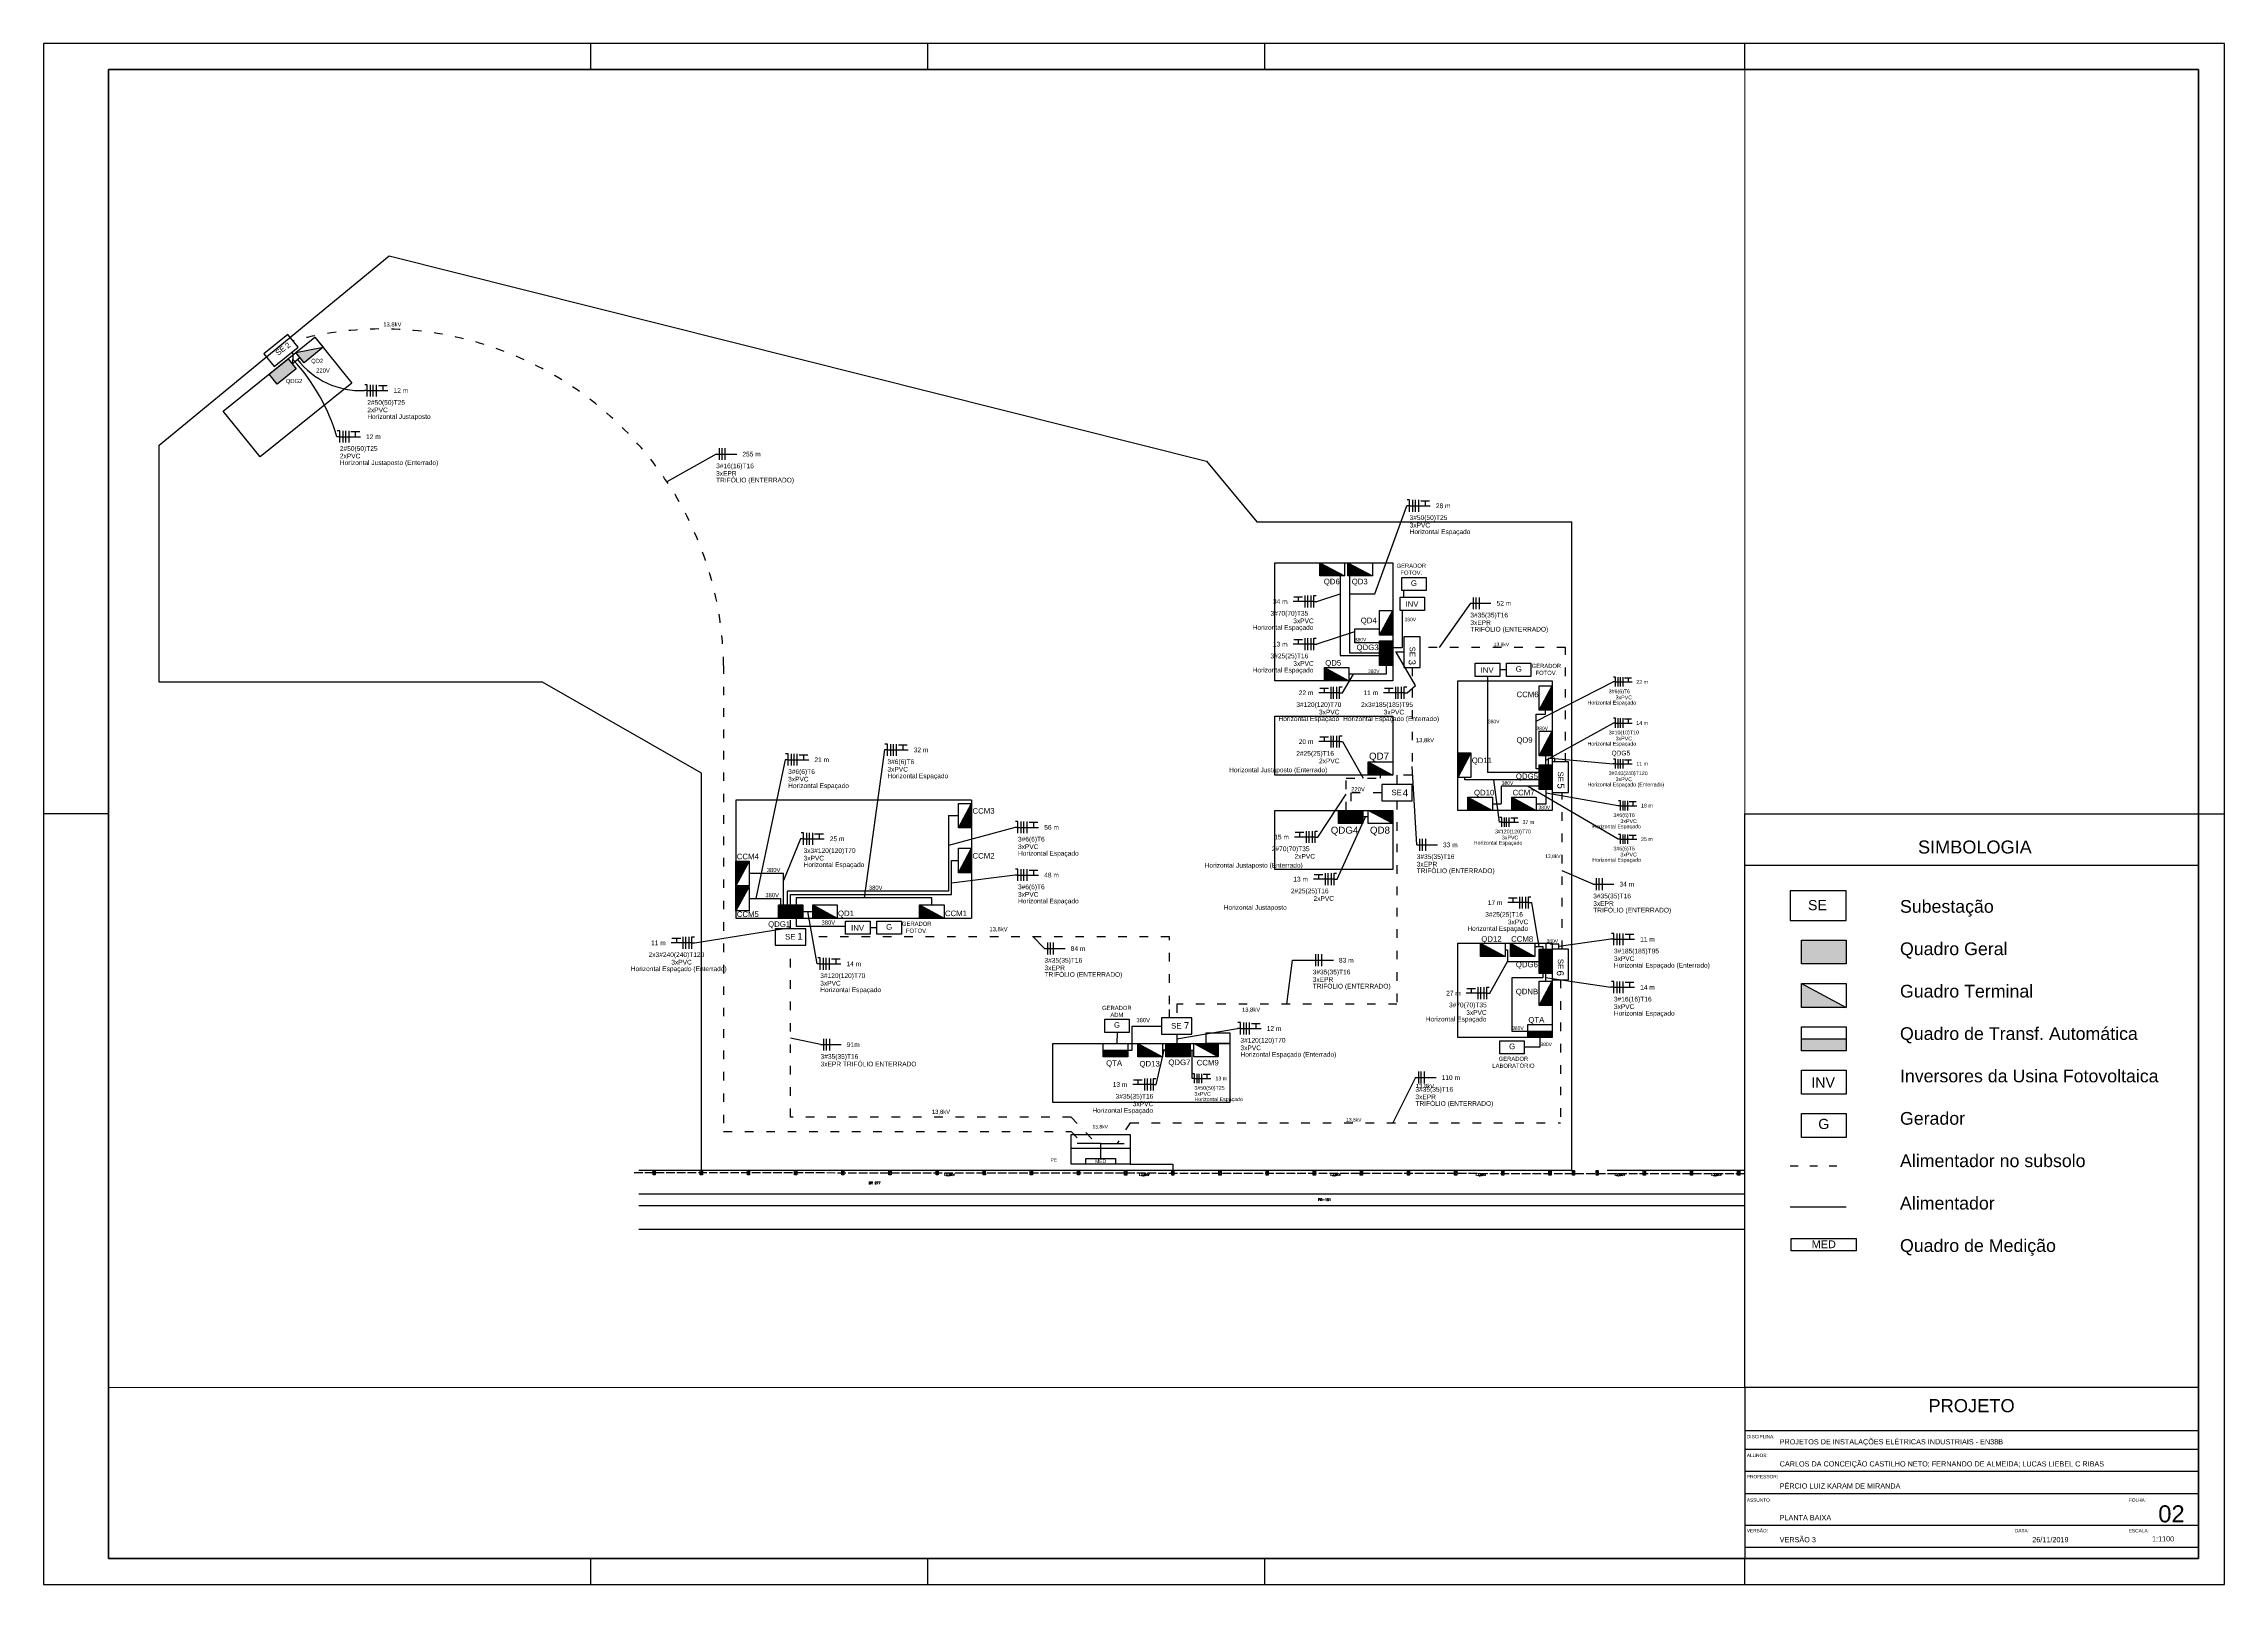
# Paper-space layout 'A1' of a CAD drawing. Header units: millimetres. Extents: x 477 to 1318, y 14 to 608.
# The model-space entities are those that its viewports show. They can reach past a viewport. Long polylines and large blocks are cut down to what shows.
import ezdxf
from ezdxf.enums import TextEntityAlignment as Align

# ---------------------------------------------------------------- set-up
doc = ezdxf.new("R2010")
doc.units = ezdxf.units.MM
doc.header["$LTSCALE"] = 0.25
for name, pattern in [('ACAD_ISO02W100', [15, 12, -3]), ('ACAD_ISO03W100', [30, 12, -18]), ('CONTINU', [0]), ('CONTINUO', [0])]:
    doc.linetypes.add(name, pattern=pattern)
doc.layers.get('0').update_dxf_attribs({"color": 250})
for name, color, linetype in [('Alimentadores', 7, 'Continuous'), ('ARQ-FOLHA', 7, 'Continuous'), ('arquitetonico', 1, 'CONTINUO'), ('blocos qd', 3, 'CONTINUO'), ('blocos qd tbm', 3, 'Continuous'), ('Cabos aereo', 6, 'Continuous'), ('poste fora', 1, 'Continuous'), ('Subterraneo', 6, 'ACAD_ISO03W100'), ('texto', 2, 'ACAD_ISO03W100')]:
    doc.layers.add(name, color=color, linetype=linetype)
doc.layers.add('vp', color=7, linetype='Continuous', plot=False)
doc.styles.add('arial', font='arial.ttf')
doc.styles.get("Standard").update_dxf_attribs({"font": 'arial.ttf'})
doc.styles.add('VERT', font='romans.shx', dxfattribs={"height": 1.5})

# ---------------------------------------------------------------- blocks, each defined once
blk = doc.blocks.new('legenda')
at = {"layer": 'ARQ-FOLHA'}
for p, q in [((0, 65.9), (-175, 65.9)), ((-175, 65.9), (-175, 0)), ((0, 49.24), (-175, 49.24)), ((0, 41.97), (-175, 41.97)), ((0, 33.45), (-175, 33.45)), ((-175, 33.45), (-175, 33.45)), ((0, 24.93), (-175, 24.93)), ((-175, 23.92), (-175, 23.92)), ((0, 12.7), (-175, 12.7)), ((0, 4.23), (-175, 4.23))]:
    blk.add_line(p, q, dxfattribs=at)
at = {"ltscale": 0.5}
for tag, p in [('MATERIA', (-161.51, 43.97)), ('NOME', (-161.51, 35.45)), ('PROFES', (-161.51, 26.93)), ('VERSÃO', (-161.51, 6.23)), ('TITULO', (-161.51, 14.7)), ('ESCALA', (-17.91, 6.56)), ('DATA', (-64.09, 6.23))]:
    blk.add_attdef(tag, p, '', height=2, dxfattribs=at)
at = {"layer": 'ARQ-FOLHA', "style": 'arial'}
blk.add_text('PROJETO', height=5.043, dxfattribs=at).set_placement((-87.5, 58.9), align=Align.MIDDLE_CENTER)
for s, height, p in [('DISCIPLINA:', 1.3112, (-174.16, 46.31)), ('ALUNOS:', 1.311, (-174.16, 39.05)), ('PROFESSOR:', 1.311, (-174.16, 30.89)), ('ASSUNTO:', 1.311, (-174.16, 21.82)), ('FOLHA:', 1.311, (-26.81, 21.82)), ('VERSÃO:', 1.311, (-174.16, 10.05)), ('DATA:', 1.311, (-70.78, 10.05)), ('ESCALA:', 1.311, (-26.84, 10.05))]:
    blk.add_text(s, height=height, dxfattribs=at).set_placement(p)
blk.add_attdef('01', (-15.5, 13.91), '', height=6.56, dxfattribs=at)
blk = doc.blocks.new('Subestacao')
at = {"layer": 'blocos qd tbm'}
blk.add_lwpolyline([(0, 5.87), (-10.98, 5.87), (-10.98, 0), (0, 0)], close=True, dxfattribs=at)
at = {"layer": 'blocos qd tbm', "insert": (-7.49, 4.04), "char_height": 2, "attachment_point": 1}
blk.add_mtext_dynamic_manual_height_columns('SE', width=9.1419, gutter_width=10, heights=[2], dxfattribs=at)
blk = doc.blocks.new('QDG')
at = {"layer": 'blocos qd tbm'}
h = blk.add_hatch(color=256, dxfattribs=at)
h.dxf.hatch_style = 1
h.paths.add_polyline_path([(-8.78, 4.7), (-8.78, 0), (0, 0), (0, 4.7)])
blk.add_lwpolyline([(0, 0), (-8.78, 0), (-8.78, 4.7), (0, 4.7)], close=True, dxfattribs=at)
blk = doc.blocks.new('Qterminal')
at = {"layer": 'blocos qd tbm'}
h = blk.add_hatch(color=256, dxfattribs=at)
h.dxf.hatch_style = 1
h.paths.add_polyline_path([(-8.78, 4.7), (-8.78, 0), (0, 0)])
blk.add_line((-8.78, 4.7), (0, 0), dxfattribs=at)
blk.add_lwpolyline([(0, 0), (-8.78, 0), (-8.78, 4.7), (0, 4.7)], close=True, dxfattribs=at)
blk = doc.blocks.new('QTA')
at = {"layer": 'blocos qd tbm'}
h = blk.add_hatch(color=256, dxfattribs=at)
h.dxf.hatch_style = 1
h.paths.add_polyline_path([(-8.78, 2.35), (-8.78, 0), (0, 0), (0, 2.35)])
at = {"layer": 'ARQ-FOLHA'}
blk.add_line((-8.78, 2.35), (0, 2.35), dxfattribs=at)
at = {"layer": 'blocos qd tbm'}
blk.add_lwpolyline([(0, 0), (-8.78, 0), (-8.78, 4.7), (0, 4.7)], close=True, dxfattribs=at)
blk = doc.blocks.new('INV')
at = {"layer": 'blocos qd tbm'}
blk.add_lwpolyline([(0, 0), (-8.78, 0), (-8.78, 4.7), (0, 4.7)], close=True, dxfattribs=at)
at = {"layer": 'blocos qd tbm', "insert": (-6.84, 3.29), "char_height": 2, "attachment_point": 1}
blk.add_mtext_dynamic_manual_height_columns('INV', width=8.7836, gutter_width=10, heights=[0], dxfattribs=at)
blk = doc.blocks.new('Gerador')
at = {"layer": 'blocos qd'}
blk.add_lwpolyline([(0, 0), (-8.78, 0), (-8.78, 4.7), (0, 4.7)], close=True, dxfattribs=at)
at = {"layer": 'blocos qd', "insert": (-8.78, 3.67), "char_height": 2, "attachment_point": 1}
blk.add_mtext_dynamic_manual_height_columns('\\pxqc;G', width=8.7836, gutter_width=10, heights=[3.67], dxfattribs=at)
blk = doc.blocks.new('POSTE PADRAO')
at = {"layer": 'poste fora'}
h = blk.add_hatch(color=256, dxfattribs=at)
h.paths.add_polyline_path([(46, 0), (0, -99), (93, -99)])
h.paths.add_polyline_path([(92, 99), (0, 99), (46, 0)])
blk.add_lwpolyline([(0, -99), (0, 99), (92, 99), (93, -99)], close=True, dxfattribs=at)
blk.add_lwpolyline([(0, -99), (92, 99)], dxfattribs=at)
blk = doc.blocks.new('CABOESPECI')
at = {"layer": 'texto', "linetype": 'Continuous'}
blk.add_line((0, 0), (8.75, 0), dxfattribs=at)
at = {"layer": 'texto', "linetype": 'CONTINU'}
for p, q in [((1.25, 2.5), (1.25, -2.5)), ((2.5, -2.5), (2.5, 2.5)), ((3.75, 2.5), (3.75, -2.5))]:
    blk.add_line(p, q, dxfattribs=at)
for tag, p in [('DISTANCI', (11.14, 0)), ('ESPECIFICACAO', (0, -8.2)), ('INDICACAO', (0, -5)), ('ENTERRADO', (0, -11))]:
    blk.add_attdef(tag, text='', height=2, dxfattribs=at).set_placement(p, align=Align.MIDDLE_LEFT)

msp = doc.modelspace()

# ---------------------------------------------------------------- linework, layer by layer
at = {"color": 2, "linetype": 'Continuous'}
for p, q in [((1754.55, 1555.71), (2150.24, 1555.71)), ((2165.24, 1555.71), (2254.3, 1555.71))]:
    msp.add_line(p, q, dxfattribs=at)
for p, q in [((1761.05, 1554.76), (1761.07, 1554.76)), ((1781.05, 1554.76), (1781.07, 1554.76)), ((1801.05, 1554.76), (1801.07, 1554.76)), ((1821.05, 1554.76), (1821.07, 1554.76)), ((1841.05, 1554.76), (1841.07, 1554.76)), ((1861.05, 1554.76), (1861.07, 1554.76)), ((1881.05, 1554.76), (1881.07, 1554.76)), ((1901.05, 1554.76), (1901.07, 1554.76)), ((1921.05, 1554.71), (1921.07, 1554.71)), ((1941.05, 1554.71), (1941.07, 1554.71)), ((1961.05, 1554.66), (1961.07, 1554.66)), ((1981.05, 1554.66), (1981.07, 1554.66)), ((2001.05, 1554.66), (2001.07, 1554.66)), ((2021.05, 1554.66), (2021.07, 1554.66)), ((2041.05, 1554.61), (2041.07, 1554.61)), ((2061.05, 1554.61), (2061.07, 1554.61)), ((2081.05, 1554.61), (2081.07, 1554.61)), ((2101.05, 1554.61), (2101.07, 1554.61)), ((2121.05, 1554.61), (2121.07, 1554.61)), ((2141.05, 1554.61), (2141.07, 1554.61)), ((2151, 1554.61), (2151.02, 1554.61)), ((2161.05, 1554.61), (2161.07, 1554.61)), ((2181.05, 1554.61), (2181.07, 1554.61)), ((2201.05, 1554.61), (2201.07, 1554.61)), ((2221.05, 1554.61), (2221.07, 1554.61))]:
    msp.add_line(p, q)
at = {"layer": 'Alimentadores', "linetype": 'CONTINU'}
for q in [(1940.44, 1567), (1960.44, 1567)]:
    msp.add_line((1950.44, 1567), q, dxfattribs=at)
at = {"layer": 'arquitetonico', "linetype": 'CONTINUO'}
for p, q in [((1551.01, 1863.19), (1648.62, 1943.43)), ((1551.01, 1762.64), (1551.01, 1863.19)), ((1995.29, 1856.45), (2016.64, 1830.71)), ((1713.69, 1762.64), (1551.01, 1762.64)), ((1781.15, 1724.05), (1713.69, 1762.64))]:
    msp.add_line(p, q, dxfattribs=at)
at = {"layer": 'arquitetonico', "color": 1, "linetype": 'CONTINUO'}
msp.add_line((1648.62, 1943.43), (1995.29, 1856.45), dxfattribs=at)
at = {"layer": 'arquitetonico', "linetype": 'Continuous'}
for p, q in [((2016.64, 1830.71), (2150.24, 1830.71)), ((2150.24, 1555.71), (2150.24, 1830.71)), ((1781.06, 1555.75), (1781.15, 1724.05)), ((1895.71, 1712.64), (1895.71, 1662.64))]:
    msp.add_line(p, q, dxfattribs=at)
at = {"layer": 'arquitetonico', "color": 2, "linetype": 'Continuous'}
for p, q in [((1754.55, 1545.71), (2254.3, 1545.71)), ((1754.55, 1540.71), (2254.3, 1540.71)), ((1754.55, 1530.71), (2254.3, 1530.71))]:
    msp.add_line(p, q, dxfattribs=at)
at = {"layer": 'arquitetonico', "linetype": 'CONTINUO'}
for points in [[(1578.18, 1877.65), (1617.12, 1909.01), (1632.8, 1889.54), (1593.86, 1858.18)], [(2024.32, 1813.3), (2074.32, 1813.3), (2074.32, 1763.3), (2024.32, 1763.3)], [(2101.97, 1763.3), (2141.97, 1763.3), (2141.97, 1708.3), (2101.97, 1708.3)], [(2024.32, 1748.3), (2074.32, 1748.3), (2074.32, 1723.3), (2024.32, 1723.3)], [(2024.32, 1708.3), (2074.32, 1708.3), (2074.32, 1683.3), (2024.32, 1683.3)], [(2101.97, 1651.97), (2141.97, 1651.97), (2141.97, 1611.97), (2101.97, 1611.97)], [(2005.21, 1609.41), (1995.21, 1609.41), (1995.21, 1613.91), (2005.21, 1613.91)], [(1930.21, 1609.41), (2005.21, 1609.41), (2005.21, 1584.41), (1930.21, 1584.41)]]:
    msp.add_lwpolyline(points, close=True, dxfattribs=at)
msp.add_lwpolyline([(1895.71, 1712.64), (1795.71, 1712.64), (1795.71, 1662.64), (1895.71, 1662.64)], dxfattribs=at)
at = {"layer": 'blocos qd'}
for p, q in [((2104.74, 1722.32), (2104.74, 1722.32)), ((1824.11, 1665.41), (1828.27, 1665.41))]:
    msp.add_line(p, q, dxfattribs=at)
at = {"layer": 'blocos qd tbm', "linetype": 'CONTINU'}
msp.add_line((1962.96, 1564.95), (1937.92, 1564.95), dxfattribs=at)
at = {"layer": 'blocos qd tbm'}
msp.add_lwpolyline([(1962.96, 1560.71), (1962.96, 1558.32), (1937.92, 1558.32), (1937.92, 1560.71), (1937.92, 1569.19), (1937.92, 1570.88), (1962.96, 1570.88), (1962.96, 1569.19)], close=True, dxfattribs=at)
at = {"layer": 'blocos qd tbm', "linetype": 'CONTINU'}
msp.add_lwpolyline([(1956.7, 1558.32), (1944.18, 1558.32), (1944.18, 1560.71), (1956.7, 1560.71)], close=True, dxfattribs=at)
at = {"layer": 'Cabos aereo'}
for p, q in [((1607.47, 1897.68), (1610.77, 1900.34)), ((2052.02, 1807.75), (2052.02, 1773.93)), ((2055.97, 1807.75), (2055.97, 1775.12)), ((2078.97, 1801.54), (2078.97, 1798.68)), ((2078.39, 1793.13), (2078.39, 1777.19)), ((2068.77, 1785.23), (2058.06, 1785.23)), ((2058.06, 1785.23), (2058.06, 1779.45)), ((2058.06, 1779.45), (2068.77, 1779.45)), ((2078.39, 1777.19), (2074.32, 1777.19)), ((2052.02, 1773.93), (2068.77, 1773.93)), ((2055.97, 1775.12), (2068.77, 1775.12)), ((2071.55, 1769.81), (2071.55, 1766.08)), ((2122.59, 1767.91), (2119.73, 1767.91)), ((2071.55, 1766.08), (2055.75, 1766.08)), ((2114.54, 1765.13), (2114.54, 1724.41)), ((2135.13, 1725.88), (2135.13, 1749.05)), ((2135.13, 1749.05), (2139.19, 1749.05)), ((2139.19, 1749.05), (2139.19, 1750.8)), ((2139.19, 1731.46), (2139.19, 1727.61)), ((2104.92, 1721.28), (2104.92, 1722.32)), ((2136.42, 1721.28), (2104.92, 1721.28)), ((2136.42, 1724.41), (2114.54, 1724.41)), ((2136.42, 1725.88), (2135.13, 1725.88)), ((2136.42, 1718.64), (2120.39, 1718.64)), ((2120.39, 1718.64), (2120.39, 1711.08)), ((2139.48, 1711.08), (2139.48, 1717.23)), ((1885.86, 1706.1), (1885.86, 1674.01)), ((1885.86, 1706.1), (1890.16, 1706.1)), ((2116.59, 1711.08), (2120.39, 1711.08)), ((2135.19, 1711.08), (2139.48, 1711.08)), ((1887.11, 1672.67), (1887.11, 1687.05)), ((1887.11, 1687.05), (1890.16, 1687.05)), ((1815.92, 1681.57), (1801.26, 1681.57)), ((1815.92, 1668.19), (1815.92, 1681.57)), ((1801.26, 1670.9), (1814.69, 1670.9)), ((1814.69, 1670.9), (1814.69, 1668.19)), ((1885.86, 1674.01), (1817.51, 1674.01)), ((1817.51, 1674.01), (1817.51, 1668.19)), ((1818.92, 1668.19), (1818.92, 1672.67)), ((1818.92, 1672.67), (1887.11, 1672.67)), ((1878.84, 1671.24), (1821.26, 1671.24)), ((1821.26, 1671.24), (1821.26, 1668.19)), ((1878.84, 1668.19), (1878.84, 1671.24)), ((1821.32, 1662.64), (1821.32, 1659.27)), ((1821.32, 1659.27), (1842.26, 1659.27)), ((1855.5, 1658.55), (1852.64, 1658.55)), ((2121.97, 1649.19), (2122.98, 1649.19)), ((2122.98, 1649.19), (2122.98, 1644.28)), ((2138.11, 1650.49), (2134.61, 1650.49)), ((2138.11, 1649.47), (2138.11, 1650.49)), ((2122.98, 1644.28), (2136.42, 1644.28)), ((2138.05, 1639.09), (2138.05, 1637.37)), ((2139.19, 1639.09), (2139.19, 1635.92)), ((2138.05, 1637.37), (2124.8, 1637.37)), ((2124.8, 1637.37), (2124.8, 1614.74)), ((1957.38, 1614.19), (1957.33, 1609.41)), ((1963.85, 1606.64), (1963.85, 1616.83)), ((1963.85, 1616.83), (1976.21, 1616.83)), ((2124.8, 1614.74), (2131.59, 1614.74)), ((2136.78, 1611.97), (2136.78, 1607.85)), ((1961.93, 1606.64), (1963.85, 1606.64)), ((1978.09, 1606.64), (1976.64, 1606.64)), ((1988.47, 1606.64), (1989.93, 1606.64)), ((2136.78, 1607.85), (2130.16, 1607.85))]:
    msp.add_line(p, q, dxfattribs=at)
msp.add_lwpolyline([(2063.94, 1705.52), (2061.72, 1705.52)], dxfattribs=at)
msp.add_arc((1598.87, 1900.43), 9.03, 342.29334, 15.1487, dxfattribs=at)
at = {"layer": 'poste fora', "color": 1, "linetype": 'ACAD_ISO02W100'}
msp.add_line((1752.54, 1554.76), (2266.71, 1554.24), dxfattribs=at)
at = {"layer": 'Subterraneo'}
for p, q in [((2147.63, 1777.43), (2086.03, 1777.43)), ((2147.63, 1728.91), (2147.63, 1777.43)), ((1790.47, 1769.82), (1790.47, 1572.08)), ((2079.09, 1775.39), (2074.32, 1775.39)), ((2143.1, 1730.35), (2140.22, 1730.35)), ((2140.22, 1730.35), (2140.22, 1727.61)), ((2143.1, 1728.91), (2143.1, 1730.35)), ((2146.17, 1649.47), (2146.17, 1715.93)), ((1818.92, 1658.09), (1818.92, 1662.64)), ((1818.92, 1578.21), (1818.92, 1651.15)), ((1979.65, 1654.62), (1825.4, 1654.62)), ((1979.65, 1626.09), (1979.65, 1654.62)), ((2144.74, 1651.64), (2139.22, 1651.64)), ((2139.22, 1651.64), (2139.22, 1649.47)), ((2144.74, 1649.47), (2144.74, 1651.64)), ((2145.44, 1636.5), (2145.44, 1575.86)), ((1979.65, 1620.3), (1979.65, 1626.09)), ((1982.69, 1613.36), (1982.69, 1609.41)), ((1937.92, 1578.21), (1818.92, 1578.21)), ((1962.96, 1575.86), (2145.44, 1575.86)), ((1790.47, 1572.08), (1937.92, 1572.08))]:
    msp.add_line(p, q, dxfattribs=at)
at = {"layer": 'Subterraneo', "linetype": 'ACAD_ISO03W100'}
for p, q in [((1937.92, 1578.21), (1948.65, 1567)), ((1962.96, 1575.86), (1957.39, 1567)), ((1937.92, 1572.08), (1942.95, 1567))]:
    msp.add_line(p, q, dxfattribs=at)
at = {"layer": 'Subterraneo', "linetype": 'CONTINU'}
for p, q in [((1950.44, 1560.71), (1950.44, 1567)), ((1962.96, 1558.32), (1981.05, 1558.32)), ((1981.05, 1558.32), (1981.05, 1555.71))]:
    msp.add_line(p, q, dxfattribs=at)
at = {"layer": 'Subterraneo'}
for points in [[(2082.56, 1768.91), (2082.56, 1723.21), (2076.14, 1723.21), (2076.14, 1719.27)], [(2054.56, 1708.3), (2054.56, 1721.96), (2069.13, 1721.96), (2069.13, 1723.3)], [(2076.14, 1712.33), (2076.14, 1626.09), (1982.69, 1626.09), (1982.69, 1620.3)], [(2069.65, 1715.8), (2056.53, 1715.8), (2056.53, 1708.3)]]:
    msp.add_lwpolyline(points, dxfattribs=at)
msp.add_arc((1645.81, 1767.8), 144.68, 0.7992, 105.23996, dxfattribs=at)
at = {"layer": 'texto', "linetype": 'CONTINU'}
for p, q in [((1639.34, 1888.83), (1638.25, 1888.83)), ((1639.34, 1883.83), (1639.34, 1888.83)), ((1647.76, 1888.33), (1644.04, 1888.33)), ((1645.9, 1888.33), (1645.9, 1886.33)), ((1639.34, 1886.33), (1638.08, 1886.33)), ((1627.69, 1869.29), (1626.6, 1869.29)), ((1627.69, 1864.29), (1627.69, 1869.29)), ((1636.11, 1868.79), (1632.39, 1868.79)), ((1634.25, 1868.79), (1634.25, 1866.79)), ((1627.69, 1866.79), (1626.43, 1866.79)), ((1787.31, 1859.41), (1766.43, 1847.69)), ((2066.69, 1800.08), (2080.25, 1837.48)), ((2081.5, 1837.48), (2080.25, 1837.48)), ((2081.5, 1839.98), (2080.42, 1839.98)), ((2081.5, 1834.98), (2081.5, 1839.98)), ((2089.92, 1839.48), (2086.2, 1839.48)), ((2088.06, 1839.48), (2088.06, 1837.48)), ((2032.4, 1798.89), (2036.12, 1798.89)), ((2034.26, 1798.89), (2034.26, 1796.89)), ((2040.82, 1794.39), (2040.82, 1799.39)), ((2040.82, 1799.39), (2041.91, 1799.39)), ((2040.82, 1796.89), (2042.08, 1796.89)), ((2042.08, 1796.89), (2052.02, 1800.08)), ((2055.97, 1800.08), (2066.69, 1800.08)), ((2107.26, 1796.15), (2094.09, 1777.43)), ((2032.4, 1780.81), (2036.12, 1780.81)), ((2034.26, 1780.81), (2034.26, 1778.81)), ((2040.82, 1776.31), (2040.82, 1781.31)), ((2040.82, 1781.31), (2041.91, 1781.31)), ((2040.82, 1778.81), (2042.08, 1778.81)), ((2058.06, 1784.08), (2042.08, 1778.81)), ((2084.01, 1761.27), (2075.76, 1775.39)), ((2043.34, 1760.19), (2047.05, 1760.19)), ((2045.2, 1760.19), (2045.2, 1758.19)), ((2051.76, 1755.69), (2051.76, 1760.69)), ((2051.76, 1760.69), (2052.84, 1760.69)), ((2051.76, 1758.19), (2053.01, 1758.19)), ((2053.01, 1758.19), (2057.7, 1766.08)), ((2070.79, 1760.19), (2074.51, 1760.19)), ((2072.65, 1760.19), (2072.65, 1758.19)), ((2079.21, 1755.69), (2079.21, 1760.69)), ((2079.21, 1760.69), (2080.3, 1760.69)), ((2079.21, 1758.19), (2080.47, 1758.19)), ((2080.47, 1758.19), (2084.01, 1761.27)), ((2135.13, 1746.2), (2167.89, 1762.79)), ((2168.89, 1762.79), (2167.89, 1762.79)), ((2168.89, 1764.79), (2168.03, 1764.79)), ((2168.89, 1760.79), (2168.89, 1764.79)), ((2175.63, 1764.39), (2172.66, 1764.39)), ((2174.14, 1764.39), (2174.14, 1762.79)), ((2043.34, 1739.48), (2047.05, 1739.48)), ((2045.2, 1739.48), (2045.2, 1737.48)), ((2051.76, 1734.98), (2051.76, 1739.98)), ((2051.76, 1739.98), (2052.84, 1739.98)), ((2139.19, 1729.53), (2167.89, 1745.37)), ((2168.89, 1745.37), (2167.89, 1745.37)), ((2168.89, 1747.37), (2168.03, 1747.37)), ((2168.89, 1743.37), (2168.89, 1747.37)), ((2175.63, 1746.97), (2172.66, 1746.97)), ((2174.14, 1746.97), (2174.14, 1745.37)), ((1817.86, 1732.28), (1816.77, 1732.28)), ((1817.86, 1727.28), (1817.86, 1732.28)), ((1826.28, 1731.78), (1822.56, 1731.78)), ((1824.42, 1731.78), (1824.42, 1729.78)), ((1858.73, 1733.95), (1850.05, 1671.24)), ((1859.99, 1733.95), (1858.73, 1733.95)), ((1859.99, 1736.45), (1858.9, 1736.45)), ((1859.99, 1731.45), (1859.99, 1736.45)), ((1868.41, 1735.95), (1864.69, 1735.95)), ((1866.55, 1735.95), (1866.55, 1733.95)), ((2051.76, 1737.48), (2053.01, 1737.48)), ((2053.01, 1737.48), (2061.85, 1721.96)), ((2143.1, 1730.35), (2167.89, 1728.07)), ((2168.89, 1730.07), (2168.03, 1730.07)), ((2168.89, 1726.07), (2168.89, 1730.07)), ((1816.6, 1729.78), (1804.17, 1670.9)), ((1817.86, 1729.78), (1816.6, 1729.78)), ((2084.51, 1693.7), (2082.56, 1726.99)), ((2119.63, 1703.36), (2117.21, 1721.28)), ((2168.89, 1728.07), (2167.89, 1728.07)), ((2175.63, 1729.67), (2172.66, 1729.67)), ((2174.14, 1729.67), (2174.14, 1728.07)), ((2042.62, 1697.02), (2054.56, 1715.13)), ((2169.92, 1696.13), (2131.46, 1718.64)), ((2169.92, 1710.31), (2139.48, 1715.68)), ((2170.92, 1712.31), (2170.05, 1712.31)), ((2170.92, 1708.31), (2170.92, 1712.31)), ((2177.66, 1711.91), (2174.68, 1711.91)), ((2176.17, 1711.91), (2176.17, 1710.31)), ((1915.36, 1703.62), (1914.27, 1703.62)), ((1915.36, 1698.62), (1915.36, 1703.62)), ((1923.78, 1703.12), (1920.06, 1703.12)), ((1921.92, 1703.12), (1921.92, 1701.12)), ((2050.7, 1679.15), (2062.83, 1705.52)), ((2120.63, 1703.36), (2119.63, 1703.36)), ((2120.63, 1705.36), (2119.76, 1705.36)), ((2120.63, 1701.36), (2120.63, 1705.36)), ((2127.37, 1704.96), (2124.39, 1704.96)), ((2125.88, 1704.96), (2125.88, 1703.36)), ((2170.92, 1710.31), (2169.92, 1710.31)), ((1823.15, 1696.27), (1815.92, 1678.64)), ((1824.41, 1696.27), (1823.15, 1696.27)), ((1824.41, 1698.77), (1823.32, 1698.77)), ((1824.41, 1693.77), (1824.41, 1698.77)), ((1832.83, 1698.27), (1829.11, 1698.27)), ((1830.97, 1698.27), (1830.97, 1696.27)), ((1914.11, 1701.12), (1885.86, 1693.39)), ((1915.36, 1701.12), (1914.11, 1701.12)), ((2032.95, 1699.02), (2036.67, 1699.02)), ((2034.81, 1699.02), (2034.81, 1697.02)), ((2041.37, 1694.52), (2041.37, 1699.52)), ((2041.37, 1699.52), (2042.45, 1699.52)), ((2041.37, 1697.02), (2042.62, 1697.02)), ((2170.92, 1696.13), (2169.92, 1696.13)), ((2170.92, 1698.13), (2170.05, 1698.13)), ((2170.92, 1694.13), (2170.92, 1698.13)), ((2177.66, 1697.73), (2174.68, 1697.73)), ((2176.17, 1697.73), (2176.17, 1696.13)), ((1914.11, 1680.88), (1887.11, 1677.39)), ((1915.36, 1680.88), (1914.11, 1680.88)), ((1915.36, 1683.38), (1914.27, 1683.38)), ((1915.36, 1678.38), (1915.36, 1683.38)), ((1923.78, 1682.88), (1920.06, 1682.88)), ((1921.92, 1682.88), (1921.92, 1680.88)), ((2041.02, 1681.15), (2044.74, 1681.15)), ((2042.88, 1681.15), (2042.88, 1679.15)), ((2049.44, 1676.65), (2049.44, 1681.65)), ((2049.44, 1681.65), (2050.53, 1681.65)), ((2049.44, 1679.15), (2050.7, 1679.15)), ((2159.39, 1677.02), (2146.17, 1682.7)), ((1830.23, 1643.23), (1826.19, 1665.41)), ((2123.47, 1671.21), (2127.19, 1671.21)), ((2125.33, 1671.21), (2125.33, 1669.21)), ((2131.89, 1666.71), (2131.89, 1671.71)), ((2131.89, 1671.71), (2132.98, 1671.71)), ((2131.89, 1669.21), (2133.15, 1669.21)), ((2133.15, 1669.21), (2136.36, 1650.49)), ((1778.25, 1652.14), (1818.92, 1658.69)), ((2168.17, 1656.16), (2167.09, 1656.16)), ((2168.17, 1651.16), (2168.17, 1656.16)), ((1768.58, 1654.14), (1772.3, 1654.14)), ((1770.44, 1654.14), (1770.44, 1652.14)), ((1777, 1649.64), (1777, 1654.64)), ((1777, 1654.64), (1778.08, 1654.64)), ((1777, 1652.14), (1778.25, 1652.14)), ((1921.85, 1654.62), (1926.6, 1649.73)), ((2166.92, 1653.66), (2144.74, 1650.56)), ((2168.17, 1653.66), (2166.92, 1653.66)), ((2176.59, 1655.66), (2172.87, 1655.66)), ((2174.73, 1655.66), (2174.73, 1653.66)), ((1831.48, 1643.23), (1830.23, 1643.23)), ((1831.48, 1645.73), (1830.4, 1645.73)), ((1831.48, 1640.73), (1831.48, 1645.73)), ((1839.9, 1645.23), (1836.19, 1645.23)), ((1838.05, 1645.23), (1838.05, 1643.23)), ((2029.42, 1626.09), (2031.85, 1644.77)), ((2031.85, 1644.77), (2048.92, 1644.77)), ((2115.47, 1630.8), (2122.98, 1644.28)), ((2139.19, 1637.5), (2166.92, 1633.28)), ((2105.79, 1632.8), (2109.51, 1632.8)), ((2107.65, 1632.8), (2107.65, 1630.8)), ((2114.22, 1628.3), (2114.22, 1633.3)), ((2114.22, 1633.3), (2115.3, 1633.3)), ((2114.22, 1630.8), (2115.47, 1630.8)), ((2168.17, 1633.28), (2166.92, 1633.28)), ((2168.17, 1635.78), (2167.09, 1635.78)), ((2168.17, 1630.78), (2168.17, 1635.78)), ((2176.59, 1635.28), (2172.87, 1635.28)), ((2174.73, 1635.28), (2174.73, 1633.28)), ((1831.63, 1608.96), (1818.92, 1611.66)), ((1982.69, 1611.39), (2008.48, 1615.82)), ((2009.74, 1615.82), (2008.48, 1615.82)), ((2009.74, 1618.32), (2008.65, 1618.32)), ((2009.74, 1613.32), (2009.74, 1618.32)), ((2018.16, 1617.82), (2014.44, 1617.82)), ((2016.3, 1617.82), (2016.3, 1615.82)), ((1974.04, 1592.06), (1977.37, 1606.64)), ((1989.2, 1594.65), (1989.2, 1606.64)), ((1964.37, 1594.06), (1968.08, 1594.06)), ((1966.22, 1594.06), (1966.22, 1592.06)), ((1972.79, 1589.56), (1972.79, 1594.56)), ((1972.79, 1594.56), (1973.87, 1594.56)), ((1972.79, 1592.06), (1974.04, 1592.06)), ((1990.21, 1594.65), (1989.2, 1594.65)), ((1990.21, 1596.65), (1989.34, 1596.65)), ((1990.21, 1592.65), (1990.21, 1596.65)), ((1996.94, 1596.25), (1993.97, 1596.25)), ((1995.46, 1596.25), (1995.46, 1594.65)), ((2083.96, 1595.02), (2074.4, 1575.86))]:
    msp.add_line(p, q, dxfattribs=at)
for centre, radius, start, end in [((1546.92, 1843.17), 82.95, 16.5503, 42.68564), ((1636.72, 1920.47), 34.16, 217.83746, 272.28256)]:
    msp.add_arc(centre, radius, start, end, dxfattribs=at)

# ---------------------------------------------------------------- block references
at = {"layer": 'blocos qd'}
for name, p, xscale, yscale, zscale, rotation in [('Subestacao', (1609.95, 1904.69), 1.181771706510827, 1.181771706510827, 1.181771706510827, 38.85392413150707), ('Qterminal', (1620.6, 1904.69), 1.181771706510828, 1.181771706510828, 1.181771706510828, 38.85392413148656), ('Qterminal', (2074.32, 1793.02), 1.181771706510828, 1.181771706510828, 1.181771706510828, 90), ('QDG', (2074.32, 1780.19), 1.181771706510828, 1.181771706510828, 1.181771706510828, 90), ('Subestacao', (2079.09, 1768.91), 1.181771706510828, 1.181771706510828, 1.181771706510828, 270), ('Qterminal', (2141.97, 1761.18), 1.181771706510828, 1.181771706510828, 1.181771706510828, 90), ('Qterminal', (2141.97, 1741.84), 1.181771706510828, 1.181771706510828, 1.181771706510828, 90), ('Qterminal', (2101.97, 1722.32), 1.181771706510828, 1.181771706510828, 1.181771706510828, 270), ('QDG', (2141.97, 1727.61), 1.181771706510828, 1.181771706510828, 1.181771706510828, 90), ('Subestacao', (2141.97, 1715.93), 1.181771706510828, 1.181771706510828, 1.181771706510828, 270), ('Qterminal', (1895.71, 1711.29), 1.181771706510828, 1.181771706510828, 1.181771706510828, 90), ('QDG', (2051.34, 1708.3), 1.181771706510828, 1.181771706510828, 1.181771706510828, 180), ('Qterminal', (2063.94, 1708.3), 1.181771706510828, 1.181771706510828, 1.181771706510828, 180), ('Qterminal', (1795.71, 1676.38), 1.181771706510828, 1.181771706510828, 1.181771706510828, 270), ('Qterminal', (1895.71, 1692.24), 1.181771706510828, 1.181771706510828, 1.181771706510828, 90), ('Qterminal', (1795.71, 1665.71), 1.181771706510828, 1.181771706510828, 1.181771706510828, 270), ('Subestacao', (2141.97, 1636.5), 1.181771706510828, 1.181771706510828, 1.181771706510828, 270), ('QDG', (1978.09, 1609.41), 1.181771706510828, 1.181771706510828, 1.181771706510828, 180), ('Qterminal', (1989.93, 1609.41), 1.181771706510828, 1.181771706510828, 1.181771706510828, 180)]:
    msp.add_blockref(name, p, dxfattribs=dict(at, xscale=xscale, yscale=yscale, zscale=zscale, rotation=rotation))
at = {"layer": 'blocos qd', "xscale": 1.181771706510828, "yscale": 1.181771706510828, "zscale": 1.181771706510828}
for name, p in [('Qterminal', (2053.85, 1807.75)), ('Qterminal', (2065.7, 1807.75)), ('Gerador', (2088.52, 1801.54)), ('INV', (2087.83, 1793.13)), ('Qterminal', (2055.75, 1763.3)), ('INV', (2119.73, 1765.13)), ('Gerador', (2132.97, 1765.13)), ('Qterminal', (2074.32, 1723.3)), ('Subestacao', (2082.63, 1712.33)), ('Qterminal', (2116.59, 1708.3)), ('Qterminal', (2135.19, 1708.3)), ('Qterminal', (1838.65, 1662.64)), ('Qterminal', (1884.03, 1662.64)), ('Subestacao', (1825.4, 1651.15)), ('INV', (1852.64, 1655.77)), ('Gerador', (1865.88, 1655.77)), ('Qterminal', (2121.97, 1646.42)), ('Qterminal', (2134.61, 1646.42)), ('Gerador', (1962.57, 1614.19)), ('Gerador', (2130.16, 1605.08)), ('QTA', (2141.97, 1611.97)), ('QTA', (1961.93, 1603.86)), ('Qterminal', (1976.64, 1603.86))]:
    msp.add_blockref(name, p, dxfattribs=at)
at = {"layer": 'blocos qd tbm', "xscale": 1.181771706510828, "yscale": 1.181771706510828, "zscale": 1.181771706510828}
for name, p, rotation in [('QDG', (1597.65, 1893.33), 218.8539241315129), ('QDG', (2141.97, 1649.47), 90), ('Qterminal', (2141.97, 1635.92), 90)]:
    msp.add_blockref(name, p, dxfattribs=dict(at, rotation=rotation))
for name, p in [('QDG', (1824.11, 1662.64)), ('Subestacao', (1989.18, 1613.36))]:
    msp.add_blockref(name, p, dxfattribs=at)
at = {"layer": 'poste fora', "xscale": 0.009999999999999681, "yscale": 0.009999999999999681, "zscale": 0.009999999999999681, "rotation": 359.8567546559424}
for p in [(1760.59, 1554.76), (1780.59, 1554.76), (1800.59, 1554.76), (1820.59, 1554.76), (1840.59, 1554.76), (1860.59, 1554.76), (1880.59, 1554.76), (1900.59, 1554.76), (1920.59, 1554.71), (1940.59, 1554.71), (1960.59, 1554.66), (1980.59, 1554.66), (2000.59, 1554.66), (2020.59, 1554.66), (2040.59, 1554.61), (2060.59, 1554.61), (2080.59, 1554.61), (2100.59, 1554.61), (2120.59, 1554.61), (2140.59, 1554.61), (2150.54, 1554.61), (2160.59, 1554.61), (2180.59, 1554.61), (2200.59, 1554.61), (2220.59, 1554.61)]:
    msp.add_blockref('POSTE PADRAO', p, dxfattribs=at)
at = {"layer": 'texto', "linetype": 'CONTINU'}
for p, values in [((1639.34, 1886.33), {'ESPECIFICACAO': '2xPVC', 'INDICACAO': '2#50(50)T25', 'DISTANCI': '12 m', 'ENTERRADO': 'Horizontal Justaposto'}), ((1627.69, 1866.79), {'ESPECIFICACAO': '2xPVC', 'INDICACAO': '2#50(50)T25', 'DISTANCI': '12 m', 'ENTERRADO': 'Horizontal Justaposto (Enterrado)'}), ((1787.31, 1859.41), {'ESPECIFICACAO': '3xEPR', 'INDICACAO': '3#16(16)T16', 'DISTANCI': '255 m', 'ENTERRADO': 'TRIFÓLIO (ENTERRADO)'}), ((2081.5, 1837.48), {'ESPECIFICACAO': '3xPVC ', 'INDICACAO': '3#50(50)T25', 'DISTANCI': '28 m', 'ENTERRADO': 'Horizontal Espaçado'}), ((2107.26, 1796.15), {'ESPECIFICACAO': '3xEPR', 'INDICACAO': '3#35(35)T16', 'DISTANCI': '52 m', 'ENTERRADO': 'TRIFÓLIO (ENTERRADO)'}), ((1817.86, 1729.78), {'ESPECIFICACAO': '3xPVC ', 'INDICACAO': '3#6(6)T6', 'DISTANCI': '21 m', 'ENTERRADO': 'Horizontal Espaçado'}), ((1859.99, 1733.95), {'ESPECIFICACAO': '3xPVC', 'INDICACAO': '3#6(6)T6', 'DISTANCI': '32 m', 'ENTERRADO': 'Horizontal Espaçado'}), ((1915.36, 1701.12), {'ESPECIFICACAO': '3xPVC ', 'INDICACAO': '3#6(6)T6', 'DISTANCI': '56 m', 'ENTERRADO': 'Horizontal Espaçado'}), ((1824.41, 1696.27), {'ESPECIFICACAO': '3xPVC ', 'INDICACAO': '3x3#120(120)T70', 'DISTANCI': '25 m', 'ENTERRADO': 'Horizontal Espaçado'}), ((2084.51, 1693.7), {'ESPECIFICACAO': '3xEPR', 'INDICACAO': '3#35(35)T16', 'DISTANCI': '33 m', 'ENTERRADO': 'TRIFÓLIO (ENTERRADO)'}), ((1915.36, 1680.88), {'ESPECIFICACAO': '3xPVC', 'INDICACAO': '3#6(6)T6', 'DISTANCI': '48 m', 'ENTERRADO': 'Horizontal Espaçado'}), ((2159.39, 1677.02), {'ESPECIFICACAO': '3xEPR', 'INDICACAO': '3#35(35)T16', 'DISTANCI': '34 m', 'ENTERRADO': 'TRIFÓLIO (ENTERRADO)'}), ((2168.17, 1653.66), {'ESPECIFICACAO': '3xPVC', 'INDICACAO': '3#185(185)T95', 'DISTANCI': '11 m', 'ENTERRADO': 'Horizontal Espaçado (Enterrado)'}), ((1926.6, 1649.73), {'ESPECIFICACAO': '3xEPR', 'INDICACAO': '3#35(35)T16', 'DISTANCI': '84 m', 'ENTERRADO': 'TRIFÓLIO (ENTERRADO)'}), ((2040.39, 1644.77), {'ESPECIFICACAO': '3xEPR', 'INDICACAO': '3#35(35)T16', 'DISTANCI': '83 m', 'ENTERRADO': 'TRIFÓLIO (ENTERRADO)'}), ((1831.48, 1643.23), {'ESPECIFICACAO': '3xPVC ', 'INDICACAO': '3#120(120)T70', 'DISTANCI': '14 m', 'ENTERRADO': 'Horizontal Espaçado'}), ((2168.17, 1633.28), {'ESPECIFICACAO': '3xPVC', 'INDICACAO': '3#16(16)T16', 'DISTANCI': '14 m', 'ENTERRADO': 'Horizontal Espaçado'}), ((2009.74, 1615.82), {'ESPECIFICACAO': '3xPVC', 'INDICACAO': '3#120(120)T70', 'DISTANCI': '12 m', 'ENTERRADO': 'Horizontal Espaçado (Enterrado)'}), ((2083.96, 1595.02), {'ESPECIFICACAO': '3xEPR', 'INDICACAO': '3#35(35)T16', 'DISTANCI': '110 m', 'ENTERRADO': 'TRIFÓLIO (ENTERRADO)'})]:
    msp.add_blockref('CABOESPECI', p, dxfattribs=at).add_auto_attribs(values)
ref = msp.add_blockref('CABOESPECI', (2040.82, 1796.89), dxfattribs=dict(at, xscale=-1))
ref.add_attrib('ESPECIFICACAO', '3xPVC ', dxfattribs={"linetype": 'CONTINU', "height": 2}).set_placement((2032.12, 1788.69), align=Align.MIDDLE_LEFT)
ref.add_attrib('INDICACAO', '3#70(70)T35', dxfattribs={"linetype": 'CONTINU', "height": 2}).set_placement((2022.49, 1791.89), align=Align.MIDDLE_LEFT)
ref.add_attrib('DISTANCI', '34 m', dxfattribs={"linetype": 'CONTINU', "height": 2}).set_placement((2023.53, 1796.89), align=Align.MIDDLE_LEFT)
ref.add_attrib('ENTERRADO', 'Horizontal Espaçado', dxfattribs={"linetype": 'CONTINU', "height": 2}).set_placement((2014.92, 1785.89), align=Align.MIDDLE_LEFT)
ref = msp.add_blockref('CABOESPECI', (2040.82, 1778.81), dxfattribs=dict(at, xscale=-1))
ref.add_attrib('ESPECIFICACAO', '3xPVC ', dxfattribs={"linetype": 'CONTINU', "height": 2}).set_placement((2032.12, 1770.61), align=Align.MIDDLE_LEFT)
ref.add_attrib('INDICACAO', '3#25(25)T16', dxfattribs={"linetype": 'CONTINU', "height": 2}).set_placement((2022.49, 1773.81), align=Align.MIDDLE_LEFT)
ref.add_attrib('DISTANCI', '13 m', dxfattribs={"linetype": 'CONTINU', "height": 2}).set_placement((2023.53, 1778.81), align=Align.MIDDLE_LEFT)
ref.add_attrib('ENTERRADO', 'Horizontal Espaçado', dxfattribs={"linetype": 'CONTINU', "height": 2}).set_placement((2014.92, 1767.81), align=Align.MIDDLE_LEFT)
ref = msp.add_blockref('CABOESPECI', (2051.76, 1758.19), dxfattribs=dict(at, xscale=-1))
ref.add_attrib('ESPECIFICACAO', '3xPVC ', dxfattribs={"linetype": 'CONTINU', "height": 2}).set_placement((2043.06, 1749.99), align=Align.MIDDLE_LEFT)
ref.add_attrib('INDICACAO', '3#120(120)T70', dxfattribs={"linetype": 'CONTINU', "height": 2}).set_placement((2033.43, 1753.19), align=Align.MIDDLE_LEFT)
ref.add_attrib('DISTANCI', '22 m', dxfattribs={"linetype": 'CONTINU', "height": 2}).set_placement((2034.47, 1758.19), align=Align.MIDDLE_LEFT)
ref.add_attrib('ENTERRADO', 'Horizontal Espaçado', dxfattribs={"linetype": 'CONTINU', "height": 2}).set_placement((2025.86, 1747.19), align=Align.MIDDLE_LEFT)
ref = msp.add_blockref('CABOESPECI', (2079.21, 1758.19), dxfattribs=dict(at, xscale=-1))
ref.add_attrib('ESPECIFICACAO', '3xPVC ', dxfattribs={"linetype": 'CONTINU', "height": 2}).set_placement((2070.51, 1749.99), align=Align.MIDDLE_LEFT)
ref.add_attrib('INDICACAO', '2x3#185(185)T95', dxfattribs={"linetype": 'CONTINU', "height": 2}).set_placement((2060.88, 1753.19), align=Align.MIDDLE_LEFT)
ref.add_attrib('DISTANCI', '11 m', dxfattribs={"linetype": 'CONTINU', "height": 2}).set_placement((2061.93, 1758.19), align=Align.MIDDLE_LEFT)
ref.add_attrib('ENTERRADO', 'Horizontal Espaçado (Enterrado)', dxfattribs={"linetype": 'CONTINU', "height": 2}).set_placement((2053.31, 1747.19), align=Align.MIDDLE_LEFT)
ref = msp.add_blockref('CABOESPECI', (2168.89, 1762.79), dxfattribs=dict(at, xscale=0.8, yscale=0.8, zscale=0.8))
ref.add_attrib('ESPECIFICACAO', '3xPVC ', dxfattribs={"linetype": 'CONTINU', "height": 1.6}).set_placement((2168.89, 1756.23), align=Align.MIDDLE_LEFT)
ref.add_attrib('INDICACAO', '3#6(6)T6', dxfattribs={"linetype": 'CONTINU', "height": 1.6}).set_placement((2165.94, 1758.79), align=Align.MIDDLE_LEFT)
ref.add_attrib('DISTANCI', '22 m', dxfattribs={"linetype": 'CONTINU', "height": 1.6}).set_placement((2177.66, 1762.79), align=Align.MIDDLE_LEFT)
ref.add_attrib('ENTERRADO', 'Horizontal Espaçado', dxfattribs={"linetype": 'CONTINU', "height": 1.6}).set_placement((2156.97, 1753.99), align=Align.MIDDLE_LEFT)
ref = msp.add_blockref('CABOESPECI', (2051.76, 1737.48), dxfattribs=dict(at, xscale=-1))
ref.add_attrib('ESPECIFICACAO', '2xPVC ', dxfattribs={"linetype": 'CONTINU', "height": 2}).set_placement((2043.06, 1729.28), align=Align.MIDDLE_LEFT)
ref.add_attrib('INDICACAO', '2#25(25)T16', dxfattribs={"linetype": 'CONTINU', "height": 2}).set_placement((2033.43, 1732.48), align=Align.MIDDLE_LEFT)
ref.add_attrib('DISTANCI', '20 m', dxfattribs={"linetype": 'CONTINU', "height": 2}).set_placement((2034.47, 1737.48), align=Align.MIDDLE_LEFT)
ref.add_attrib('ENTERRADO', 'Horizontal Justaposto (Enterrado)', dxfattribs={"linetype": 'CONTINU', "height": 1.9952, "width": 0.997583}).set_placement((2004.97, 1725.48), align=Align.MIDDLE_LEFT)
ref = msp.add_blockref('CABOESPECI', (2168.89, 1745.37), dxfattribs=dict(at, xscale=0.8, yscale=0.8, zscale=0.8))
ref.add_attrib('ESPECIFICACAO', '3xPVC ', dxfattribs={"linetype": 'CONTINU', "height": 1.6}).set_placement((2168.89, 1738.81), align=Align.MIDDLE_LEFT)
ref.add_attrib('INDICACAO', '3#10(10)T10', dxfattribs={"linetype": 'CONTINU', "height": 1.6}).set_placement((2165.94, 1741.37), align=Align.MIDDLE_LEFT)
ref.add_attrib('DISTANCI', '14 m', dxfattribs={"linetype": 'CONTINU', "height": 1.6}).set_placement((2177.66, 1745.37), align=Align.MIDDLE_LEFT)
ref.add_attrib('ENTERRADO', 'Horizontal Espaçado', dxfattribs={"linetype": 'CONTINU', "height": 1.6}).set_placement((2156.97, 1736.57), align=Align.MIDDLE_LEFT)
ref = msp.add_blockref('CABOESPECI', (2168.89, 1728.07), dxfattribs=dict(at, xscale=0.8, yscale=0.8, zscale=0.8))
ref.add_attrib('ESPECIFICACAO', '3xPVC ', dxfattribs={"linetype": 'CONTINU', "height": 1.6}).set_placement((2168.89, 1721.51), align=Align.MIDDLE_LEFT)
ref.add_attrib('INDICACAO', '3#240(240)T120', dxfattribs={"linetype": 'CONTINU', "height": 1.6}).set_placement((2165.94, 1724.07), align=Align.MIDDLE_LEFT)
ref.add_attrib('DISTANCI', '11 m', dxfattribs={"linetype": 'CONTINU', "height": 1.6}).set_placement((2177.66, 1728.07), align=Align.MIDDLE_LEFT)
ref.add_attrib('ENTERRADO', 'Horizontal Espaçado (Enterrado)', dxfattribs={"linetype": 'CONTINU', "height": 1.6}).set_placement((2156.97, 1719.27), align=Align.MIDDLE_LEFT)
ref = msp.add_blockref('CABOESPECI', (2170.92, 1710.31), dxfattribs=dict(at, xscale=0.8, yscale=0.8, zscale=0.8))
ref.add_attrib('ESPECIFICACAO', '3xPVC ', dxfattribs={"linetype": 'CONTINU', "height": 1.6}).set_placement((2170.92, 1703.75), align=Align.MIDDLE_LEFT)
ref.add_attrib('INDICACAO', '3#6(6)T6', dxfattribs={"linetype": 'CONTINU', "height": 1.6}).set_placement((2167.96, 1706.31), align=Align.MIDDLE_LEFT)
ref.add_attrib('DISTANCI', '18 m', dxfattribs={"linetype": 'CONTINU', "height": 1.6}).set_placement((2179.68, 1710.31), align=Align.MIDDLE_LEFT)
ref.add_attrib('ENTERRADO', 'Horizontal Espaçado ', dxfattribs={"linetype": 'CONTINU', "height": 1.6}).set_placement((2158.99, 1701.51), align=Align.MIDDLE_LEFT)
ref = msp.add_blockref('CABOESPECI', (2120.63, 1703.36), dxfattribs=dict(at, xscale=0.8, yscale=0.8, zscale=0.8))
ref.add_attrib('ESPECIFICACAO', '3xPVC ', dxfattribs={"linetype": 'CONTINU', "height": 1.6}).set_placement((2120.63, 1696.8), align=Align.MIDDLE_LEFT)
ref.add_attrib('INDICACAO', '3#120(120)T70', dxfattribs={"linetype": 'CONTINU', "height": 1.6}).set_placement((2117.68, 1699.36), align=Align.MIDDLE_LEFT)
ref.add_attrib('DISTANCI', '37 m', dxfattribs={"linetype": 'CONTINU', "height": 1.6}).set_placement((2129.39, 1703.36), align=Align.MIDDLE_LEFT)
ref.add_attrib('ENTERRADO', 'Horizontal Espaçado', dxfattribs={"linetype": 'CONTINU', "height": 1.6}).set_placement((2108.7, 1694.56), align=Align.MIDDLE_LEFT)
ref = msp.add_blockref('CABOESPECI', (2041.37, 1697.02), dxfattribs=dict(at, xscale=-1))
ref.add_attrib('ESPECIFICACAO', '2xPVC ', dxfattribs={"linetype": 'CONTINU', "height": 2}).set_placement((2032.67, 1688.82), align=Align.MIDDLE_LEFT)
ref.add_attrib('INDICACAO', '2#70(70)T35', dxfattribs={"linetype": 'CONTINU', "height": 2}).set_placement((2023.04, 1692.02), align=Align.MIDDLE_LEFT)
ref.add_attrib('DISTANCI', '15 m', dxfattribs={"linetype": 'CONTINU', "height": 2}).set_placement((2024.08, 1697.02), align=Align.MIDDLE_LEFT)
ref.add_attrib('ENTERRADO', 'Horizontal Justaposto (Enterrado)', dxfattribs={"linetype": 'CONTINU', "height": 1.9952, "width": 0.997583}).set_placement((1994.58, 1685.02), align=Align.MIDDLE_LEFT)
ref = msp.add_blockref('CABOESPECI', (2170.92, 1696.13), dxfattribs=dict(at, xscale=0.8, yscale=0.8, zscale=0.8))
ref.add_attrib('ESPECIFICACAO', '3xPVC ', dxfattribs={"linetype": 'CONTINU', "height": 1.6}).set_placement((2170.92, 1689.57), align=Align.MIDDLE_LEFT)
ref.add_attrib('INDICACAO', '3#6(6)T6', dxfattribs={"linetype": 'CONTINU', "height": 1.6}).set_placement((2167.96, 1692.13), align=Align.MIDDLE_LEFT)
ref.add_attrib('DISTANCI', '25 m', dxfattribs={"linetype": 'CONTINU', "height": 1.6}).set_placement((2179.68, 1696.13), align=Align.MIDDLE_LEFT)
ref.add_attrib('ENTERRADO', 'Horizontal Espaçado ', dxfattribs={"linetype": 'CONTINU', "height": 1.6}).set_placement((2158.99, 1687.33), align=Align.MIDDLE_LEFT)
ref = msp.add_blockref('CABOESPECI', (2049.44, 1679.15), dxfattribs=dict(at, xscale=-1))
ref.add_attrib('ESPECIFICACAO', '2xPVC ', dxfattribs={"linetype": 'CONTINU', "height": 2}).set_placement((2040.74, 1670.95), align=Align.MIDDLE_LEFT)
ref.add_attrib('INDICACAO', '2#25(25)T16', dxfattribs={"linetype": 'CONTINU', "height": 2}).set_placement((2031.11, 1674.15), align=Align.MIDDLE_LEFT)
ref.add_attrib('DISTANCI', '13 m', dxfattribs={"linetype": 'CONTINU', "height": 2}).set_placement((2032.15, 1679.15), align=Align.MIDDLE_LEFT)
ref.add_attrib('ENTERRADO', 'Horizontal Justaposto ', dxfattribs={"linetype": 'CONTINU', "height": 1.9952, "width": 0.997583}).set_placement((2002.65, 1667.15), align=Align.MIDDLE_LEFT)
ref = msp.add_blockref('CABOESPECI', (2131.89, 1669.21), dxfattribs=dict(at, xscale=-1))
ref.add_attrib('ESPECIFICACAO', '3xPVC', dxfattribs={"linetype": 'CONTINU', "height": 2}).set_placement((2123.19, 1661.01), align=Align.MIDDLE_LEFT)
ref.add_attrib('INDICACAO', '3#25(25)T16', dxfattribs={"linetype": 'CONTINU', "height": 2}).set_placement((2113.56, 1664.21), align=Align.MIDDLE_LEFT)
ref.add_attrib('DISTANCI', '17 m', dxfattribs={"linetype": 'CONTINU', "height": 2}).set_placement((2114.68, 1669.21), align=Align.MIDDLE_LEFT)
ref.add_attrib('ENTERRADO', 'Horizontal Espaçado', dxfattribs={"linetype": 'CONTINU', "height": 2}).set_placement((2105.99, 1658.21), align=Align.MIDDLE_LEFT)
ref = msp.add_blockref('CABOESPECI', (1777, 1652.14), dxfattribs=dict(at, xscale=-1))
ref.add_attrib('ESPECIFICACAO', '3xPVC ', dxfattribs={"linetype": 'CONTINU', "height": 2}).set_placement((1768.3, 1643.94), align=Align.MIDDLE_LEFT)
ref.add_attrib('INDICACAO', '2x3#240(240)T120', dxfattribs={"linetype": 'CONTINU', "height": 2}).set_placement((1758.67, 1647.14), align=Align.MIDDLE_LEFT)
ref.add_attrib('DISTANCI', '11 m', dxfattribs={"linetype": 'CONTINU', "height": 2}).set_placement((1759.71, 1652.14), align=Align.MIDDLE_LEFT)
ref.add_attrib('ENTERRADO', 'Horizontal Espaçado (Enterrado)', dxfattribs={"linetype": 'CONTINU', "height": 2}).set_placement((1751.1, 1641.14), align=Align.MIDDLE_LEFT)
ref = msp.add_blockref('CABOESPECI', (2114.22, 1630.8), dxfattribs=dict(at, xscale=-1))
ref.add_attrib('ESPECIFICACAO', '3xPVC', dxfattribs={"linetype": 'CONTINU', "height": 2}).set_placement((2105.51, 1622.6), align=Align.MIDDLE_LEFT)
ref.add_attrib('INDICACAO', '   3#70(70)T35', dxfattribs={"linetype": 'CONTINU', "height": 2}).set_placement((2095.88, 1625.8), align=Align.MIDDLE_LEFT)
ref.add_attrib('DISTANCI', '27 m', dxfattribs={"linetype": 'CONTINU', "height": 2}).set_placement((2097.01, 1630.8), align=Align.MIDDLE_LEFT)
ref.add_attrib('ENTERRADO', 'Horizontal Espaçado', dxfattribs={"linetype": 'CONTINU', "height": 2}).set_placement((2088.31, 1619.8), align=Align.MIDDLE_LEFT)
ref = msp.add_blockref('CABOESPECI', (1831.63, 1608.96), dxfattribs=at)
ref.add_attrib('ESPECIFICACAO', '3xEPR TRIFÓLIO ENTERRADO', dxfattribs={"linetype": 'CONTINU', "height": 2}).set_placement((1831.63, 1600.76), align=Align.MIDDLE_LEFT)
ref.add_attrib('INDICACAO', '3#35(35)T16', dxfattribs={"linetype": 'CONTINU', "height": 2}).set_placement((1831.63, 1603.96), align=Align.MIDDLE_LEFT)
ref.add_attrib('DISTANCI', '91m', dxfattribs={"linetype": 'CONTINU', "height": 2}).set_placement((1842.77, 1608.96), align=Align.MIDDLE_LEFT)
ref = msp.add_blockref('CABOESPECI', (1972.79, 1592.06), dxfattribs=dict(at, xscale=-1))
ref.add_attrib('ESPECIFICACAO', '3xPVC', dxfattribs={"linetype": 'CONTINU', "height": 2}).set_placement((1964.08, 1583.86), align=Align.MIDDLE_LEFT)
ref.add_attrib('INDICACAO', '   3#35(35)T16', dxfattribs={"linetype": 'CONTINU', "height": 2}).set_placement((1954.45, 1587.06), align=Align.MIDDLE_LEFT)
ref.add_attrib('DISTANCI', '13 m', dxfattribs={"linetype": 'CONTINU', "height": 2}).set_placement((1955.58, 1592.06), align=Align.MIDDLE_LEFT)
ref.add_attrib('ENTERRADO', 'Horizontal Espaçado', dxfattribs={"linetype": 'CONTINU', "height": 2}).set_placement((1946.89, 1581.06), align=Align.MIDDLE_LEFT)
at = {"layer": 'texto', "linetype": 'CONTINU', "xscale": 0.8, "yscale": 0.8, "zscale": 0.8}
msp.add_blockref('CABOESPECI', (1990.21, 1594.65), dxfattribs=at).add_auto_attribs({'ESPECIFICACAO': '3xPVC', 'INDICACAO': '3#50(50)T25', 'DISTANCI': '13 m', 'ENTERRADO': 'Horizontal Espaçado'})

# ---------------------------------------------------------------- texts
at = {"layer": 'blocos qd', "attachment_point": 1}
for s, width, insert, char_height, rotation in [('2', 2.3886, (1604.12, 1905.86), 2.36, 39.42084), ('3', 3.4151, (2084.03, 1772.26), 2.95, 270), ('5', 3.4151, (2147.15, 1719.76), 2.95, 270), ('6', 3.4151, (2146.9, 1640.39), 2.95, 270)]:
    msp.add_mtext_dynamic_manual_height_columns(s, width=width, gutter_width=14.77, heights=[0], dxfattribs=dict(at, insert=insert, char_height=char_height, rotation=rotation))
at = {"layer": 'blocos qd', "char_height": 2.95, "attachment_point": 1}
for s, insert in [('4', (2078.57, 1717.27)), ('1', (1821.74, 1656.38)), ('7', (1985.7, 1618.53))]:
    msp.add_mtext_dynamic_manual_height_columns(s, width=3.4151, gutter_width=14.77, heights=[0], dxfattribs=dict(at, insert=insert))
at = {"layer": 'blocos qd tbm', "char_height": 1.5}
for s, insert, attachment_point in [('\\pxqc;PE', (1928.26, 1560.8), 1), ('\\pxqc;MED', (1950.44, 1558.82), 8)]:
    msp.add_mtext_dynamic_manual_height_columns(s, width=4.5738, gutter_width=6.25, heights=[2.01], dxfattribs=dict(at, insert=insert, attachment_point=attachment_point))
at = {"layer": 'texto', "linetype": 'Continuous', "lineweight": -3, "style": 'VERT'}
for s, p in [('13,8KV', (1883.8, 1553.38, 880)), ('13,8KV', (1966.49, 1553.38, 880)), ('13,8KV', (2047.61, 1553.38, 880)), ('13,8KV', (2109.31, 1553.38, 880)), ('13,8KV', (2168.19, 1553.38, 880)), ('13,8KV', (2209.22, 1553.38, 880)), ('BR 277', (1852.01, 1549.81, 880)), ('PR-151', (2042.66, 1542.69, 880))]:
    msp.add_text(s, height=1, rotation=359.77332, dxfattribs=at).set_placement(p)
at = {"layer": 'texto', "attachment_point": 1}
for s, width, gutter_width, insert, char_height in [('13,8kV', 8.2753, 14.77, (1646.12, 1915.31), 1.773), ('QD2', 8.2753, 14.77, (1615.54, 1899.83), 1.773), ('QDG2', 8.2753, 14.77, (1604.76, 1891.3), 1.773), ('220V', 8.2753, 14.77, (1617.64, 1895.75), 1.773), ('QD6', 7.0086, 14.77, (2045.08, 1806.55), 2.364), ('QD3', 7.0086, 14.77, (2056.93, 1806.55), 2.364), ('\\pxqc;GERADOR \\PFOTOV.', 8.2753, 14.77, (2078.08, 1812.95), 1.7727), ('QD4', 7.0086, 14.77, (2060.76, 1790.06), 2.364), ('380V', 7.8808, 6.25, (2079.36, 1790.02), 1.5), ('380V', 7.8808, 6.25, (2058.24, 1781.45), 1.5), ('QDG3', 7.0086, 14.77, (2058.98, 1778.65), 2.364), ('13,8kV', 7.8808, 6.25, (2117.19, 1779.44), 1.5), ('QD5', 7.0086, 14.77, (2045.7, 1772.04), 2.364), ('380V', 7.8808, 6.25, (2063.83, 1768.07), 1.5), ('\\pxqc;GERADOR \\PFOTOV.', 8.2753, 14.77, (2135.39, 1770.47), 1.7727), ('CCM6', 7.0086, 14.77, (2126.87, 1758.69), 2.364), ('380V', 7.8808, 6.25, (2114.73, 1746.77), 1.5), ('QD9', 7.0086, 14.77, (2126.87, 1739.34), 2.364), ('380V', 7.8808, 6.25, (2135.32, 1743.83), 1.5), ('QD7', 7.0086, 14.77, (2064.28, 1732.8), 2.954), ('13,8kV', 8.2753, 14.77, (2084.17, 1739), 1.773), ('QD11', 7.0086, 14.77, (2107.85, 1730.71), 2.364), ('QDG5', 7.0086, 14.77, (2126.58, 1723.96), 2.364), ('220V', 8.2753, 14.77, (2056.72, 1718.16), 1.773), ('QD10', 7.0086, 14.77, (2108.8, 1717.04), 2.364), ('380V', 7.8808, 6.25, (2120.58, 1720.64), 1.5), ('CCM7', 7.0086, 14.77, (2125.14, 1717.04), 2.364), ('CCM3', 7.0086, 14.77, (1896.07, 1709.29), 2.364), ('380V', 7.8808, 6.25, (2136.18, 1710.3), 1.5), ('QDG4', 7.0086, 14.77, (2048.04, 1701.39), 2.954), ('QD8', 7.0086, 14.77, (2064.68, 1701.41), 2.954), ('CCM4', 7.0086, 14.77, (1796.07, 1689.95), 2.364), ('380V', 8.2753, 14.77, (1808.81, 1683.92), 1.773), ('CCM2', 7.0086, 14.77, (1896.07, 1690.23), 2.364), ('13,8kV', 7.8808, 6.25, (2139.02, 1689.64), 1.5), ('380V', 8.2753, 14.77, (1852.11, 1676.38), 1.773), ('CCM5', 7.0086, 14.77, (1796.07, 1665.46), 2.364), ('380V', 8.2753, 14.77, (1808.2, 1673.26), 1.773), ('QD1', 7.0086, 14.77, (1839, 1665.83), 2.364), ('CCM1', 7.0086, 14.77, (1884.38, 1665.83), 2.364), ('QDG1', 7.0086, 14.77, (1809.36, 1661.28), 2.364), ('380V', 8.2753, 14.77, (1832.01, 1661.63), 1.773), ('\\pxqc;GERADOR \\PFOTOV.', 8.2753, 14.77, (1868.3, 1661.11), 1.7727), ('13,8kV', 8.2753, 14.77, (1903.25, 1658.86), 1.773), ('QD12', 7.0086, 14.77, (2111.91, 1654.96), 2.364), ('CCM8', 7.0086, 14.77, (2124.55, 1654.96), 2.364), ('380V', 7.8808, 6.25, (2139.58, 1653.65), 1.5), ('QDG6', 7.0086, 14.77, (2126.57, 1644.15), 2.364), ('QDNB', 7.0086, 14.77, (2126.52, 1632.66), 2.364), ('\\pxqc;GERADOR \\PADM', 8.2753, 14.77, (1953.17, 1625.44), 1.7727), ('380V', 8.2753, 14.77, (1965.58, 1620.23), 1.773), ('13,8kV', 8.2753, 14.77, (2010.39, 1624.66), 1.773), ('QTA', 7.0086, 14.77, (2131.87, 1620.69), 2.364), ('380V', 7.8808, 6.25, (2124.99, 1616.74), 1.5), ('380V', 7.8808, 6.25, (2136.96, 1609.85), 1.5), ('QTA', 7.0086, 14.77, (1952.75, 1602.34), 2.364), ('QD13', 7.0086, 14.77, (1966.89, 1602.07), 2.364), ('QDG7', 7.0086, 14.77, (1979.15, 1602.65), 2.364), ('CCM9', 7.0086, 14.77, (1991.17, 1602.51), 2.364), ('\\pxqc;GERADOR \\PLABORATÓRIO', 8.2753, 14.77, (2121.4, 1603.85), 1.7727), ('13,8kV', 8.2753, 14.77, (2084.17, 1592.33), 1.773), ('13,8kV', 8.2753, 14.77, (1878.84, 1581.38), 1.773), ('13,8kV', 7.8808, 6.25, (1947, 1574.91), 1.5), ('13,8kV', 7.8808, 6.25, (2054.56, 1577.87), 1.5)]:
    msp.add_mtext_dynamic_manual_height_columns(s, width=width, gutter_width=gutter_width, heights=[0], dxfattribs=dict(at, insert=insert, char_height=char_height))
at = {"layer": 'texto', "linetype": 'CONTINU', "insert": (2167.15, 1733.63), "char_height": 2, "attachment_point": 1}
msp.add_mtext_dynamic_manual_height_columns('QDG5', width=0.2673, gutter_width=10, heights=[0], dxfattribs=at)

psp = doc.layouts.new('A1')

# ---------------------------------------------------------------- linework, layer by layer
for p, q in [((1317.58, 607.91), (476.58, 607.91)), ((476.58, 607.91), (476.58, 13.91)), ((687.58, 597.91), (687.58, 607.91)), ((817.58, 597.91), (817.58, 607.91)), ((947.58, 597.91), (947.58, 607.91)), ((1132.58, 597.91), (1132.58, 607.91)), ((1317.58, 13.91), (1317.58, 607.91)), ((501.58, 310.91), (476.58, 310.91)), ((1307.58, 310.91), (1317.58, 310.91)), ((687.58, 13.91), (687.58, 23.91)), ((817.58, 13.91), (817.58, 23.91)), ((947.58, 13.91), (947.58, 23.91)), ((1132.58, 13.91), (1132.58, 23.91)), ((476.58, 13.91), (1317.58, 13.91))]:
    psp.add_line(p, q)
at = {"lineweight": 100}
for p, q in [((1307.58, 597.91), (501.58, 597.91)), ((501.58, 597.91), (501.58, 23.91)), ((1307.58, 23.91), (1307.58, 597.91)), ((501.58, 23.91), (1307.58, 23.91))]:
    psp.add_line(p, q, dxfattribs=at)
at = {"layer": 'blocos qd tbm', "linetype": 'CONTINU'}
psp.add_lwpolyline([(1175.59, 142.52), (1150.56, 142.52), (1150.56, 147.31), (1175.59, 147.31)], close=True, dxfattribs=at)
at = {"layer": 'Cabos aereo', "linetype": 'ACAD_ISO03W100'}
psp.add_line((1150.16, 175.2), (1171.69, 175.2), dxfattribs=at)
at = {"layer": 'Cabos aereo'}
psp.add_line((1150.16, 159.46), (1171.69, 159.46), dxfattribs=at)
at = {"layer": 'texto', "linetype": 'Continuous', "ltscale": 0.5}
psp.add_line((1307.58, 291.04), (1132.58, 291.04), dxfattribs=at)
at = {"layer": 'texto', "linetype": 'CONTINUO', "ltscale": 0.5}
psp.add_lwpolyline([(1307.58, 89.8), (1132.58, 89.8), (1132.58, 310.91), (1307.58, 310.91)], close=True, dxfattribs=at)

# ---------------------------------------------------------------- block references
at = {"layer": 'Alimentadores', "linetype": 'Continuous'}
psp.add_blockref('legenda', (1307.58, 23.91), dxfattribs=at).add_auto_attribs({'DATA': '26/11/2019', 'VERSÃO': 'VERSÃO 3', 'TITULO': 'PLANTA BAIXA', 'PROFES': 'PÉRCIO LUIZ KARAM DE MIRANDA', 'NOME': 'CARLOS DA CONCEIÇÃO CASTILHO NETO; FERNANDO DE ALMEIDA; LUCAS LIEBEL C RIBAS', 'MATERIA': 'PROJETOS DE INSTALAÇÕES ELÉTRICAS INDUSTRIAIS - EN38B', '01': '02', 'ESCALA': '1:1100'})
at = {"layer": 'blocos qd', "xscale": 1.960932490457793, "yscale": 1.960932490457793, "zscale": 1.960932490457793}
for name, p in [('Subestacao', (1171.69, 269.83)), ('QDG', (1171.69, 253.1)), ('Qterminal', (1171.69, 236.37)), ('QTA', (1171.69, 219.64)), ('INV', (1171.69, 202.91)), ('Gerador', (1171.69, 186.18))]:
    psp.add_blockref(name, p, dxfattribs=at)

# ---------------------------------------------------------------- texts
at = {"layer": 'blocos qd tbm', "insert": (1163.08, 143.52), "char_height": 3, "attachment_point": 8}
psp.add_mtext_dynamic_manual_height_columns('\\pxqc;MED', width=9.1475, gutter_width=12.5, heights=[4.02], dxfattribs=at)
at = {"layer": 'texto', "style": 'arial'}
psp.add_text('SIMBOLOGIA', height=5, dxfattribs=at).set_placement((1221.36, 298.18), align=Align.MIDDLE_CENTER)
at = {"layer": 'texto', "insert": (1192.47, 277.74), "char_height": 4.9023, "attachment_point": 1}
psp.add_mtext_dynamic_manual_height_columns('Subestação\\P\\PQuadro Geral\\P\\PGuadro Terminal\\P\\PQuadro de Transf. Automática\\P\\PInversores da Usina Fotovoltaica\\P\\PGerador\\P\\PAlimentador no subsolo\\P\\PAlimentador \\P\\PQuadro de Medição ', width=108.6462, gutter_width=24.51, heights=[0], dxfattribs=at)

# ---------------------------------------------------------------- viewports
at = {"layer": 'vp', "view_target_point": (2042.46, 1737.07)}
psp.add_viewport(center=(817.08, 343.85), size=(631, 508.1042), view_center_point=(-165.88, 5.95), view_height=558.9147, dxfattribs=at)

doc.saveas('drawing.dxf')
